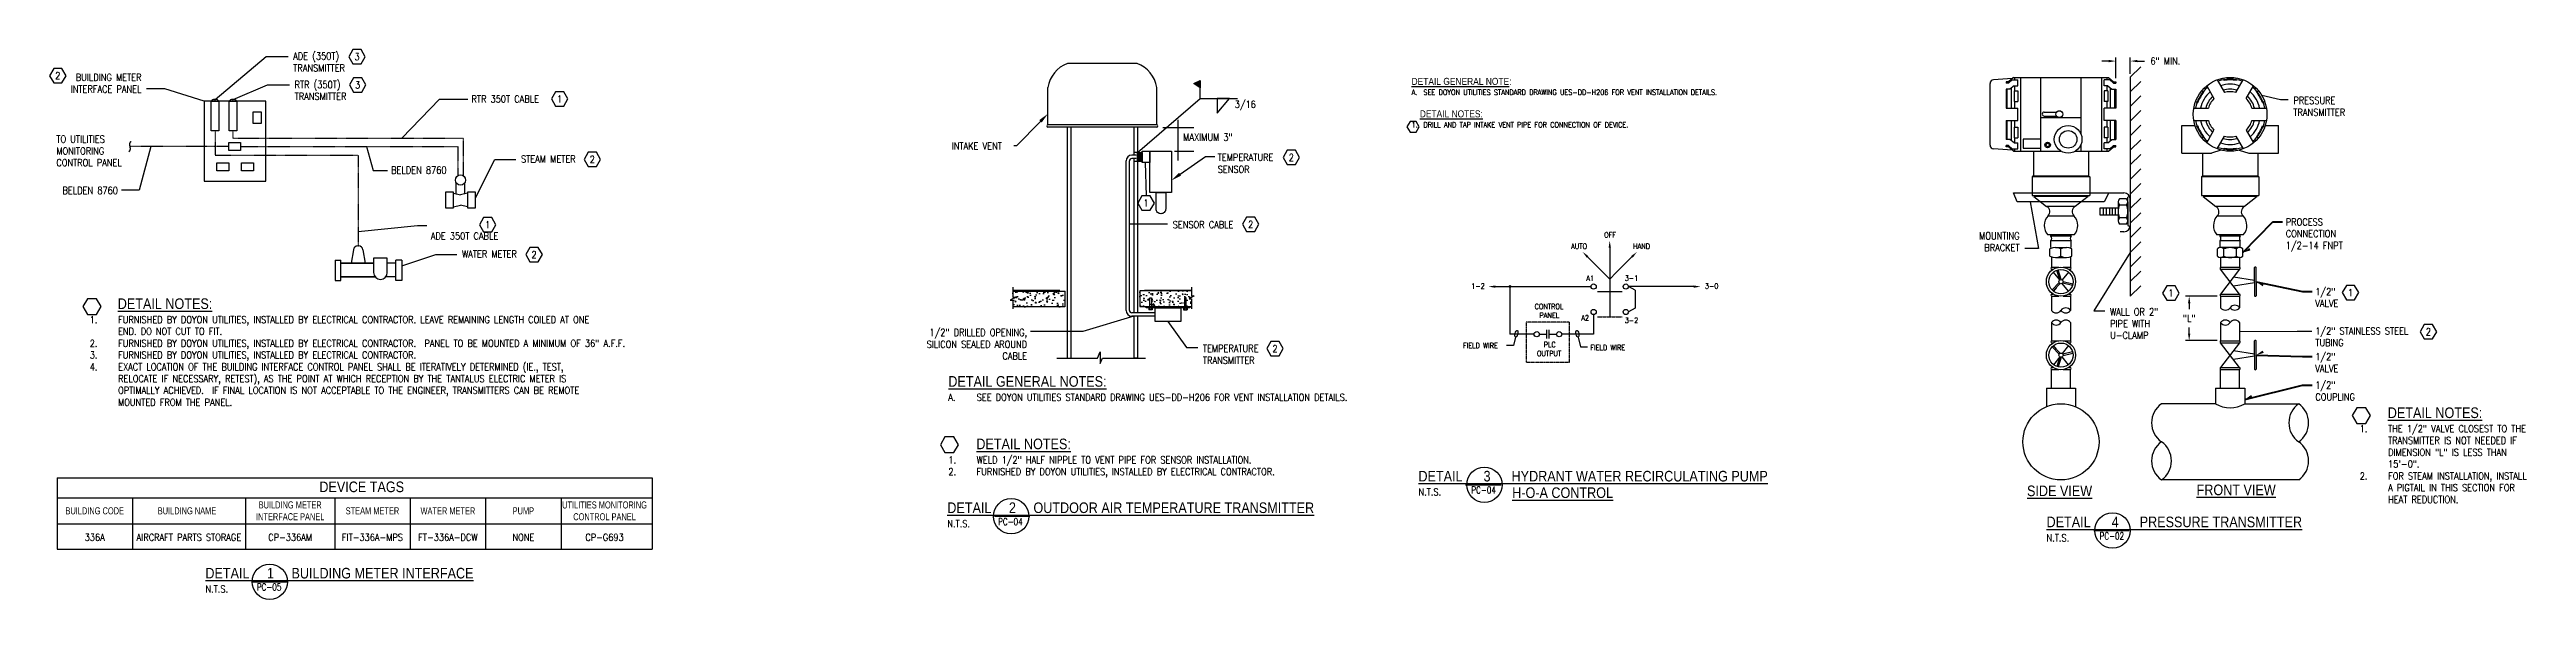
# Model space of a CAD drawing. Header units: inches. Extents: x 10205 to 13577, y 8701 to 9212.
# Drawn here: x 10205 to 12305, y 8746 to 9212 of the extents above; entities that cross this region are included whole.
import ezdxf
from ezdxf import colors
from ezdxf.entities.mleader import LeaderData, LeaderLine
from ezdxf.enums import TextEntityAlignment as Align
from ezdxf.math import Vec2, Vec3

# ---------------------------------------------------------------- set-up
doc = ezdxf.new("R2010")
doc.units = ezdxf.units.IN
doc.header["$LTSCALE"] = 0.1
doc.header["$MEASUREMENT"] = 0
for name, pattern in [('CENTER', [2, 1.25, -0.25, 0.25, -0.25]), ('DASHED2', [0.375, 0.25, -0.125]), ('HIDDEN', [0.375, 0.25, -0.125]), ('HIDDEN2', [0.1875, 0.125, -0.0625])]:
    doc.linetypes.add(name, pattern=pattern)
doc.layers.get('0').update_dxf_attribs({"lineweight": 18})
doc.layers.get('Defpoints').update_dxf_attribs({"color": 251, "lineweight": 140})
for name, color, linetype in [('CEN', 20, 'CENTER'), ('DT-DIMM', 153, 'Continuous'), ('DT-HVSH', 34, 'Continuous'), ('DT-LTSO', 52, 'Continuous'), ('DT-MDSH', 187, 'Continuous'), ('DT-MDSO', 201, 'Continuous'), ('DT-TEXT', 141, 'Continuous'), ('E-POWR-CIRC', 90, 'Continuous'), ('E-POWR-IDEN', 71, 'Continuous'), ('E-POWR-IDEN @ 48', 71, 'Continuous'), ('FH-TITLES', 121, 'Continuous')]:
    doc.layers.add(name, color=color, linetype=linetype)
doc.styles.add('BOLD', font='arial.ttf')
doc.styles.add('Note', font='romans.shx', dxfattribs={"width": 0.75})
doc.styles.add('RomanS', font='romans.shx', dxfattribs={"width": 0.85})
doc.styles.get("Standard").update_dxf_attribs({"font": 'romans.shx', "width": 0.85})
doc.dimstyles.new('FH_Arrow_Leader', dxfattribs={"dimscale": 96, "dimtxt": 0.09375, "dimasz": 0.125, "dimexe": 0.0625, "dimexo": 0.0625, "dimgap": 0.09, "dimtad": 0, "dimtih": 1, "dimtoh": 1, "dimdec": 4, "dimzin": 0, "dimdsep": 46, "dimlunit": 4, "dimtxsty": 'RomanS', "dimcen": 0.09, "dimadec": 0, "dimazin": 0, "dimtfac": 1, "dimtdec": 4, "dimtofl": 0, "dimtmove": 0, "dimatfit": 3, "dimfxl": 1, "dimtolj": 1, "dimtzin": 0, "dimarcsym": 0})
doc.dimstyles.new('FH_Ellipse_Leader', dxfattribs={"dimscale": 96, "dimtxt": 0.09375, "dimasz": 0.06, "dimexe": 0.1875, "dimexo": 0.0625, "dimgap": 0.0625, "dimtad": 1, "dimtoh": 1, "dimdec": 4, "dimlfac": 96, "dimrnd": 0.03125, "dimzin": 0, "dimdsep": 46, "dimlunit": 4, "dimtxsty": 'RomanS', "dimcen": 0.09375, "dimclrd": 256, "dimclre": 256, "dimclrt": 256, "dimadec": 0, "dimazin": 0, "dimtfac": 1, "dimtdec": 4, "dimtofl": 0, "dimtmove": 0, "dimatfit": 3, "dimldrblk": 'ELL', "dimfxl": 0.1875, "dimtolj": 1, "dimtzin": 0, "dimarcsym": 0})

msp = doc.modelspace()

# ---------------------------------------------------------------- texts
at = {"layer": 'DT-TEXT', "style": 'RomanS'}
for s, insert, char_height, width, attachment_point in [('{\\fArial|b0|i0|c0|p34;DEVICE TAGS}', (10469.31566, 8841.26037), 9, 395.5323163, 5), ('\\A1;{\\fArial|b0|i0|c0|p34;\\H2x;\\LDETAIL      3      HYDRANT WATER RECIRCULATING PUMP\\P\\Fromans|c0;\\H0.66667x;\\lN.T.S.\\P} ', (11365.60768, 8854.87269), 4.5, 24192, 1), ('{\\fArial|b0|i0|c0|p34;\\W0.75;BUILDING CODE}', (10242.88137, 8820.96795), 5.9985, 63.984, 5), ('{\\fArial|b0|i0|c0|p34;\\W0.75;BUILDING NAME}', (10321.15206, 8820.96795), 5.9985, 95.976, 5), ('{\\fArial|b0|i0|c0|p34;\\W0.75;BUILDING METER INTERFACE PANEL}', (10408.65553, 8820.96795), 5.9985, 75.6123163, 5), ('{\\fArial|b0|i0|c0|p34;\\W0.75;STEAM METER}', (10478.45369, 8820.96795), 5.9985, 63.984, 5), ('{\\fArial|b0|i0|c0|p34;\\W0.75;WATER METER}', (10542.43769, 8820.94545), 5.9985, 63.984, 5), ('{\\fArial|b0|i0|c0|p34;\\W0.75;PUMP}', (10606.42169, 8820.94545), 5.9985, 63.984, 5), ('{\\fArial|b0|i0|c0|p34;\\W0.75;UTILITIES MONITORING CONTROL PANEL}', (10675.29574, 8820.94545), 5.9985, 95.976, 5), ('\\A1;{\\fArial|b0|i0|c0|p34;\\H2x;\\LDETAIL     2     OUTDOOR AIR TEMPERATURE TRANSMITTER\\P\\Fromans|c0;\\H0.66667x;\\lN.T.S.\\P} ', (10966.0189, 8828.12626), 4.5, 24192, 1), ('\\pi3.4723;{\\W0.75;PC-04}', (11406.98005, 8841.55591), 6.0002995, 28.8027741, 1), ('\\A1;{\\fArial|b0|i0|c0|p34;\\H2x;\\LH-O-A CONTROL\\P\\Fromans|c0;\\H0.66667x;\\l\\P} ', (11445.13862, 8840.87269), 4.5, 24192, 1), ('\\pi3.4723;{\\W0.75;PC-04}', (11005.62664, 8814.80948), 6.0002995, 28.8027741, 1), ('\\A1;{\\fArial|b0|i0|c0|p34;\\H2x;\\LDETAIL      4      \\A0;PRESSURE TRANSMITTER\\A1;\\P\\Fromans|c0;\\H0.66667x;\\lN.T.S.\\P} ', (11898.33924, 8816.0931), 4.5, 24192, 1), ('\\pi3.5794;{\\W0.75;PC-02}', (11939.71161, 8802.77632), 6.0002995, 28.8027741, 1), ('336A', (10242.88137, 8798.6312), 5.9985, 63.984, 5), ('AIRCRAFT PARTS STORAGE', (10322.76376, 8798.6312), 5.9985, 93.9040817, 5), ('CP-336AM', (10408.65553, 8798.6312), 5.9985, 75.6123163, 5), ('FIT-336A-MPS', (10478.45369, 8798.6312), 5.9985, 63.984, 5), ('FT-336A-DCW', (10542.43769, 8798.6312), 5.9985, 63.984, 5), ('NONE', (10606.42169, 8798.6312), 5.9985, 63.984, 5), ('CP-G693', (10675.29574, 8798.6312), 5.9985, 95.976, 5), ('\\A1;{\\fArial|b0|i0|c0|p34;\\H2x;\\LDETAIL     1     BUILDING METER INTERFACE\\P\\Fromans|c0;\\H0.66667x;\\lN.T.S.\\P} ', (10336.72844, 8772.68052), 4.5, 24192, 1), ('\\pi3.5794;{\\W0.75;PC-05}', (10376.77265, 8759.36375), 6.0002995, 28.8027741, 1)]:
    msp.add_mtext(s, dxfattribs=dict(at, insert=insert, char_height=char_height, width=width, attachment_point=attachment_point))
at = {"layer": 'E-POWR-IDEN', "style": 'RomanS', "width": 0.85}
msp.add_text('MAXIMUM 3"', height=5.9985, dxfattribs=at).set_placement((11166.04919, 9134.59592))
at = {"layer": 'E-POWR-IDEN', "style": 'RomanS'}
for s, insert, char_height, width, attachment_point in [('\\A1;ADE (350T)\\PTRANSMITTER', (10411.24641, 9209.27691), 5.9985, 86.8633171, 1), ('\\A1;{\\H0.66667x;BUILDING METER INTERFACE PANEL}', (10282.57094, 9175.30551), 8.99775, 69.0241121, 9), ('\\A1;RTR (350T)\\PTRANSMITTER', (10412.41528, 9185.20635), 5.9985, 86.8633171, 1), ('{\\fArial|b0|i0|c0|p34;\\H1.7779x;\\LDETAIL GENERAL NOTE\\l:\\P\\pi-10.125,l10.125,t10.125;\\Fromans|c0;\\H0.74996x;A.^ISEE DOYON UTILITIES STANDARD DRAWING UES-DD-H206 FOR VENT INSTALLATION DETAILS.\\H2.0893x; \\H0.47864x;\\P\\pi0,l0,tz;\\A1;\\H1.9425x; \\H0.68642x;\\P  \\fArial|b0|i0|c0|p34;\\LDETAIL NOTES:\\H1.5321x; \\H0.6527x;\\P\\pi-10.125,l10.125,t10.125;\\Fromans|c0;\\H0.74999x;\\l1.^IDRILL AND TAP INTAKE VENT PIPE FOR CONNECTION OF DEVICE.\\H1.6524x; }', (11359.76919, 9187.87769), 3.375, 279.4225738, 1), ('\\A1;RTR 350T CABLE', (10562.44303, 9173.0484), 5.9985, 86.8633171, 1), ('3/16', (11227.68331, 9168.50416), 6, 26.7764658, 3), ('\\A1;PRESSURE TRANSMITTER', (12107.70489, 9171.69122), 6, 52.2389599, 1), ('TO UTILITIES MONITORING CONTROL PANEL', (10210.32972, 9138.93694), 5.9985, 78.3662268, 1), ('\\A1;STEAM METER', (10604.43952, 9122.07455), 5.9985, 86.8633171, 1), ('\\A1;INTAKE VENT', (10969.68559, 9133.06133), 5.9985, 75.2916451, 1), ('\\A1;TEMPERATURE SENSOR', (11195.35588, 9123.46369), 5.9985, 45.885874, 1), ('\\A1;BELDEN 8760', (10494.30597, 9112.66399), 5.9985, 86.8633171, 1), ('\\A1;ADE 350T CABLE', (10527.91754, 9050.95599), 5.9985, 57.5534064, 7), ('OFF', (11523.12713, 9057.01657), 4.498875, 65.1474879, 1), ('\\A1;MOUNTING BRACKET', (11875.4811, 9040.98783), 6, 43.9800137, 9), ('PROCESS CONNECTION 1/2-14 FNPT', (12101.25357, 9068.82086), 6, 70.4, 1), ('\\A1;WATER METER', (10554.40807, 9041.60773), 5.9985, 86.8633171, 1), ('AUTO', (11495.11526, 9047.41012), 4.498875, 65.1474879, 1), ('HAND', (11547.66308, 9047.41012), 4.498875, 65.1474879, 1), ('1-2', (11410.41607, 9013.73879), 4.498875, 65.1474879, 1), ('A1', (11508.0503, 9020.37814), 4.498875, 65.1474879, 1), ('3-1', (11540.57194, 9020.37814), 4.498875, 65.1474879, 1), ('3-0', (11608.59255, 9013.73879), 4.498875, 65.1474879, 1), ('\\A1;\\pt23.988;{\\fArial|b0|i0|c0|p34;\\H0.75038x;        \\LDETAIL NOTES:\\P\\pi-23.988,l23.988;\\Fromans|c0;\\H0.6665x;\\l1.^IFURNISHED BY DOYON UTILITIES, INSTALLED BY ELECTRICAL CONTRACTOR. LEAVE REMAINING LENGTH COILED AT ONE END. DO NOT CUT TO FIT.\\P2.^IFURNISHED BY DOYON UTILITIES, INSTALLED BY ELECTRICAL CONTRACTOR.  PANEL TO BE MOUNTED A MINIMUM OF 36" A.F.F.\\P3.^IFURNISHED BY DOYON UTILITIES, INSTALLED BY ELECTRICAL CONTRACTOR.\\P4.^IEXACT LOCATION OF THE BUILDING INTERFACE CONTROL PANEL SHALL BE ITERATIVELY DETERMINED (IE., TEST, RELOCATE IF NECESSARY, RETEST), AS THE POINT AT WHICH RECEPTION BY THE TANTALUS ELECTRIC METER IS OPTIMALLY ACHIEVED.  IF FINAL LOCATION IS NOT ACCEPTABLE TO THE ENGINEER, TRANSMITTERS CAN BE REMOTE MOUNTED FROM THE PANEL.}', (10238.68404, 9001.00274), 11.99400075, 435.9804855, 1), ('\\pi9.8673;CONTROL\\P\\pi13.965;PANEL', (11454.25243, 8996.38844), 4.498875, 44.6820215, 1), ('\\A1;WALL OR 2" PIPE WITH U-CLAMP', (11952.22475, 8992.60973), 6, 46.4348173, 1), ('1/2" VALVE', (12126.28569, 9009.79356), 6, 35.8, 1), ('\\A1;1/2" DRILLED OPENING, SILICON SEALED AROUND CABLE', (11033.67977, 8949.11499), 5.9985, 93.7799383, 9), ('A2', (11503.69881, 8986.7235), 4.498875, 65.1474879, 1), ('3-2', (11540.57194, 8984.66301), 4.498875, 65.1474879, 1), ('1/2" STAINLESS STEEL TUBING', (12126.28569, 8976.44206), 6, 98.2, 1), ('\\A1;TEMPERATURE TRANSMITTER', (11182.7691, 8961.54538), 6, 77.2352147, 1), ('FIELD WIRE', (11403.35705, 8963.34207), 4.498875, 65.1474879, 1), ('\\pi17.606;PLC\\P\\pi11.87;OUTPUT', (11454.25243, 8964.0613), 4.498875, 44.6820215, 1), ('FIELD WIRE', (11511.38426, 8961.54697), 4.498875, 65.1474879, 1), ('1/2" VALVE', (12126.28569, 8954.57248), 6, 35.8, 1), ('\\A1;\\pt23.988;{\\fArial|b0|i0|c0|p34;\\H0.75038x;\\LDETAIL GENERAL NOTES:\\P\\pi-23.988,l23.988;\\Fromans|c0;\\H0.6665x;\\lA.^ISEE DOYON UTILITIES STANDARD DRAWING UES-DD-H206 FOR VENT INSTALLATION DETAILS.}', (10966.87947, 8935.16672), 11.99400075, 341.376, 1), ('1/2" COUPLING', (12126.28569, 8930.47206), 6, 48.4, 1), ('\\A1;\\pt23.988;{\\fArial|b0|i0|c0|p34;\\H0.75038x;        \\LDETAIL NOTES:\\P\\pi-23.988,l23.988;\\Fromans|c0;\\H0.66666x;\\l1.^ITHE 1/2" VALVE CLOSEST TO THE TRANSMITTER IS NOT NEEDED IF DIMENSION "L" IS LESS THAN 15\'-0". \\P2.^IFOR STEAM INSTALLATION, INSTALL A PIGTAIL IN THIS SECTION FOR HEAT REDUCTION.}', (12164.01408, 8908.60734), 11.99400075, 145.0402856, 1), ('\\A1;\\pt23.988;{\\fArial|b0|i0|c0|p34;\\H0.75038x;        \\LDETAIL NOTES:\\P\\pi-23.988,l23.988;\\Fromans|c0;\\H0.6665x;\\l1.^IWELD 1/2" HALF NIPPLE TO VENT PIPE FOR SENSOR INSTALLATION.\\H1.6903x; \\H0.59159x;\\P2.^IFURNISHED BY DOYON UTILITIES, INSTALLED BY ELECTRICAL CONTRACTOR.\\H1.2698x; }', (10966.87947, 8882.18206), 11.99400075, 341.376, 1)]:
    msp.add_mtext(s, dxfattribs=dict(at, insert=insert, char_height=char_height, width=width, attachment_point=attachment_point))
for s, insert, char_height, attachment_point in [('\\A1;{\\H0.66667x;BELDEN 8760}', (10262.55802, 9089.43277), 8.99775, 9), ('\\A1;SENSOR CABLE', (11157.14086, 9066.53125), 6, 1)]:
    msp.add_mtext(s, dxfattribs=dict(at, insert=insert, char_height=char_height, attachment_point=attachment_point))
at = {"layer": 'FH-TITLES', "char_height": 9, "width": 339.1753374, "attachment_point": 1, "style": 'BOLD'}
for s, insert in [('{\\W0.85;\\LSIDE VIEW}', (11881.76953, 8842.42373)), ('{\\W0.85;\\LFRONT VIEW}', (12025.60593, 8843.25021))]:
    msp.add_mtext(s, dxfattribs=dict(at, insert=insert))

# ---------------------------------------------------------------- blocks, each defined once
blk = doc.blocks.new('Hexagon')
at = {"color": 0, "linetype": 'ByBlock', "lineweight": -2}
blk.add_lwpolyline([(-0.09, -0.103), (-0.166, 0.029), (-0.319, 0.029), (-0.396, -0.103), (-0.319, -0.236), (-0.166, -0.236)], close=True, dxfattribs=at)
blk = doc.blocks.new('elecbrk')
for centre, start, end in [((-0.019, -0.012), 303.1964, 32.1801), ((0.019, 0.012), 122.1399, 212.1801)]:
    blk.add_arc(centre, 0.0219, start, end)
blk = doc.blocks.new('ELL')
blk.add_ellipse((0, 0), major_axis=(-1, 0), ratio=0.397545)
blk = doc.blocks.new('Anno_Hexagon')
at = {"color": 0, "linetype": 'ByBlock', "lineweight": -2}
blk.add_lwpolyline([(1.17, 0), (0.58, 1.01), (-0.58, 1.01), (-1.17, 0), (-0.58, -1.01), (0.58, -1.01)], close=True, dxfattribs=at)
at = {"color": 0, "linetype": 'ByBlock', "lineweight": -2, "style": 'Note', "width": 0.85}
blk.add_attdef('ID', text='', height=1, dxfattribs=at).set_placement((0, 0), align=Align.MIDDLE)
blk = doc.blocks.new('*D112')
at = {"layer": 'Defpoints', "color": 0, "transparency": 16777216}
for p in [(11969.3, 9202.1), (11957.1, 9184.5), (11969.3, 9188.3)]:
    blk.add_point(p, dxfattribs=at)
at = {"layer": 'E-POWR-IDEN', "color": 0, "lineweight": -2, "transparency": 16777216}
for p, q in [((11951.1, 9202.1), (11945.1, 9202.1)), ((11957.1, 9187.5), (11957.1, 9205.1)), ((11969.3, 9191.3), (11969.3, 9205.1)), ((11975.3, 9202.1), (11981.3, 9202.1))]:
    blk.add_line(p, q, dxfattribs=at)
at = {"layer": 'E-POWR-IDEN', "color": 0, "transparency": 16777216}
for points in [[(11951.1, 9203.1), (11951.1, 9201.1), (11957.1, 9202.1)], [(11975.3, 9203.1), (11975.3, 9201.1), (11969.3, 9202.1)]]:
    blk.add_solid(points, dxfattribs=at)
at = {"layer": 'E-POWR-IDEN', "color": 0, "transparency": 16777216, "insert": (11999.1, 9202.1), "char_height": 6, "attachment_point": 5, "style": 'RomanS'}
blk.add_mtext('\\A1;6" MIN.', dxfattribs=at)
blk = doc.blocks.new('*D113')
at = {"layer": 'Defpoints', "color": 0, "transparency": 16777216}
for p in [(12046, 9002.9), (12019.3, 8965.2), (12046, 8965.2)]:
    blk.add_point(p, dxfattribs=at)
at = {"layer": 'E-POWR-IDEN', "color": 0, "lineweight": -2, "transparency": 16777216}
for p, q in [((12043, 9002.9), (12016.3, 9002.9)), ((12019.3, 8996.9), (12019.3, 8991.9)), ((12019.3, 8971.2), (12019.3, 8976.2)), ((12043, 8965.2), (12016.3, 8965.2))]:
    blk.add_line(p, q, dxfattribs=at)
at = {"layer": 'E-POWR-IDEN', "color": 0, "transparency": 16777216}
for points in [[(12018.3, 8996.9), (12020.3, 8996.9), (12019.3, 9002.9)], [(12018.3, 8971.2), (12020.3, 8971.2), (12019.3, 8965.2)]]:
    blk.add_solid(points, dxfattribs=at)
at = {"layer": 'E-POWR-IDEN', "color": 0, "transparency": 16777216, "insert": (12019.3, 8984), "char_height": 6, "attachment_point": 5, "style": 'RomanS'}
blk.add_mtext('\\A1;"L"', dxfattribs=at)

# ---------------------------------------------------------------- dimensions: what is measured, and where the dimension line sits
at = {"layer": 'E-POWR-IDEN'}
dim = msp.add_linear_dim(base=(11969.34592, 9202.05622), p1=(11957.07106, 9184.52175), p2=(11969.34592, 9188.33306), text='6" MIN.', dimstyle='FH_Arrow_Leader', override={"dimscale": 0, "dimtxt": 0.125, "dimtix": 0, "dimtofl": 0, "dimtmove": 0, "dimatfit": 3}, dxfattribs=at)
dim.commit()
dim.dimension.update_dxf_attribs({"geometry": '*D112', "text_midpoint": (11999.1445, 9202.05622)})
dim = msp.add_linear_dim(base=(12019.28719, 8965.16908), p1=(12045.97874, 9002.92605), p2=(12045.97874, 8965.16908), angle=90, text='"L"', dimstyle='FH_Arrow_Leader', override={"dimscale": 0, "dimtxt": 0.125, "dimtix": 0, "dimtofl": 0, "dimtmove": 0, "dimatfit": 3}, dxfattribs=at)
dim.commit()
dim.dimension.update_dxf_attribs({"geometry": '*D113', "text_midpoint": (12019.28719, 8984.04757)})

# ---------------------------------------------------------------- hatches: boundary and pattern name
at = {"layer": 'DT-MDSH'}
h = msp.add_hatch(dxfattribs=at)
h.set_pattern_fill('AR-CONC', color=256, scale=1.43964, angle=57, style=0)
h.set_pattern_definition([(107, (-176660.526, -36147.639), (6.3815824, 8.16805297), [1.07973, -11.87703]), (52, (-176660.526, -36147.639), (-10.1697724, 4.22255824), [0.863784, -9.501624]), (157.4514, (-176659.994, -36146.959), (-3.7881803, 12.39061406), [0.91762927, -10.0939223]), (103.1842, (-176662.94, -36146.071), (10.3665174, 11.5878861), [1.619595, -17.815545]), (153.6356, (-176662.077, -36145.105), (-4.4327983, 18.9228689), [1.376444, -15.140881]), (48.1842, (-176662.94, -36146.071), (-4.4328131, 18.9228654), [1.295676, -14.252436]), (78, (-176661.553, -36145.256), (9.54140837, 4.05008756), [1.07973, -11.87703]), (23, (-176661.553, -36145.256), (-6.8475465, 8.62353615), [0.863784, -9.501624]), (128.4514, (-176660.758, -36144.918), (2.69387174, 12.6736215), [0.91762927, -10.0939223]), (94.5, (-176660.5257, -36147.6392), (-3.92396262, 2.75698402), [0, -9.3864528, 0, -9.645588, 0, -9.537615]), (64.5, (-176660.5257, -36147.639), (-2.69937618, 6.26877839), [0, -5.4994248, 0, -9.1705068, 0, -3.635091]), (24.5, (-176662.274, -36150.3317), (4.4579409, 6.26843589), [0, -3.5991, 0, -11.229192, 0, -14.900274]), (14.5, (-176663.058, -36151.539), (3.36401903, 7.82620202), [0, -4.67883, 0, -7.4573352, 0, -10.581354])])
h.paths.add_polyline_path([(11065.74526, 9007.26534), (11065.74526, 8993.94547), (11021.56364, 8993.94547), (11021.56364, 9007.26534)])
h = msp.add_hatch(dxfattribs=at)
h.set_pattern_fill('AR-CONC', color=256, scale=1.43964, style=0)
h.set_pattern_definition([(50, (-176675.8135, -36181.376), (10.3259645, -0.90340484), [1.07973, -11.87703]), (355, (-176675.813, -36181.376), (-1.9975197, 10.82885883), [0.863784, -9.501624]), (100.4514, (-176674.953, -36181.452), (8.32845246, 9.9254474), [0.91762927, -10.0939223]), (46.1842, (-176675.813, -36178.497), (15.364429, -2.3828779), [1.619595, -17.815545]), (96.6356, (-176674.533, -36178.696), (13.4557782, 14.0237905), [1.376444, -15.140881]), (351.1842, (-176675.813, -36178.497), (13.4557672, 14.023801), [1.295676, -14.252436]), (21, (-176674.374, -36179.217), (8.5933127, -5.7962626), [1.07973, -11.87703]), (326, (-176674.374, -36179.217), (3.50286484, 10.4395501), [0.863784, -9.501624]), (71.4514, (-176673.658, -36179.7), (12.09618105, 4.64327804), [0.91762927, -10.0939223]), (37.5, (-176675.8135, -36181.3763), (0.17505814, 4.79247308), [0, -9.3864528, 0, -9.645588, 0, -9.537615]), (7.5, (-176675.8135, -36181.3763), (3.78725429, 5.67810877), [0, -5.4994248, 0, -9.1705068, 0, -3.635091]), (327.5, (-176679.024, -36181.3763), (7.68512132, -0.324708955), [0, -3.5991, 0, -11.229192, 0, -14.900274]), (317.5, (-176680.4635, -36181.376), (8.39578137, 1.44115137), [0, -4.67883, 0, -7.4573352, 0, -10.581354])])
h.paths.add_polyline_path([(11129.20409, 8994.18486), (11173.20743, 8994.18486), (11173.20743, 9007.50473), (11129.20409, 9007.50473)])

# ---------------------------------------------------------------- linework, layer by layer
at = {"layer": 'CEN'}
for p, q in [((10344.92144, 9143.05281), (10344.92144, 9122.39334)), ((10360.10873, 9143.05281), (10360.10873, 9136.81441)), ((10356.50455, 9129.60388), (10272.76319, 9129.60388)), ((10344.92144, 9122.39334), (10466.32275, 9122.39334)), ((10360.10873, 9136.81441), (10555.34621, 9136.81441)), ((10366.48618, 9129.60388), (10550.90176, 9129.60388)), ((10466.32275, 9122.39334), (10466.32275, 9045.5336)), ((10550.90176, 9129.60388), (10550.90176, 9105.05117)), ((10555.34621, 9136.81441), (10555.34621, 9105.05117))]:
    msp.add_line(p, q, dxfattribs=at)
at = {"layer": 'Defpoints'}
for p, q in [((12064.79474, 9039.76207), (12090.35102, 9065.88948)), ((12090.35102, 9065.88948), (12098.45412, 9065.88948)), ((12076.13179, 9015.17288), (12115.38313, 9006.86218)), ((12115.38313, 9006.86218), (12123.48624, 9006.86218)), ((12076.13179, 8952.92225), (12115.38313, 8951.64111)), ((12115.38313, 8951.64111), (12123.48624, 8951.64111)), ((12066.4048, 8915.2571), (12115.38313, 8927.54068)), ((12115.38313, 8927.54068), (12123.48624, 8927.54068))]:
    msp.add_line(p, q, dxfattribs=at)
for points in [[(12071.26873, 9041.7028), (12064.79474, 9039.76207), (12070.28936, 9043.69757)], [(12082.60579, 9013.23215), (12076.13179, 9015.17288), (12081.62642, 9011.23738)], [(12082.60579, 8954.86298), (12076.13179, 8952.92225), (12081.62642, 8956.85775)], [(12072.87879, 8917.19783), (12066.4048, 8915.2571), (12071.89942, 8919.1926)]]:
    msp.add_solid(points, dxfattribs=at)
at = {"layer": 'DT-DIMM'}
for p, q in [((11058.97302, 8950.24228), (11093.30834, 8950.24228)), ((11093.30834, 8950.24228), (11095.51948, 8955.79045)), ((11095.51948, 8955.79045), (11095.54982, 8945.84997)), ((11095.54982, 8945.84997), (11097.60566, 8950.24228)), ((11097.60566, 8950.24228), (11134.22097, 8950.24228))]:
    msp.add_line(p, q, dxfattribs=at)
at = {"layer": 'DT-HVSH'}
for p, q in [((11021.56364, 9010.47981), (11021.56364, 9002.17939)), ((11021.56364, 9008.1131), (11061.3914, 9008.1131)), ((11021.56364, 9007.26534), (11065.74526, 9007.26534)), ((11021.56364, 8999.49887), (11021.56364, 8992.14535)), ((11065.74526, 8993.94547), (11021.56364, 8993.94547)), ((11065.74526, 9007.26534), (11065.74526, 8993.94547)), ((11133.36493, 9008.1131), (11173.20743, 9008.1131)), ((11173.20743, 9010.47533), (11173.20743, 9003.24731)), ((11173.20743, 9000.56679), (11173.20743, 8992.14535))]:
    msp.add_line(p, q, dxfattribs=at)
for points in [[(11021.56364, 9002.17939), (11023.84476, 9002.17939), (11019.42317, 8999.49887), (11021.56364, 8999.49887)], [(11173.20743, 9007.50473), (11129.20409, 9007.50473), (11129.20409, 8994.18486), (11173.20743, 8994.18486)], [(11173.20743, 9003.24731), (11175.48855, 9003.24731), (11171.06695, 9000.56679), (11173.20743, 9000.56679)]]:
    msp.add_lwpolyline(points, dxfattribs=at)
at = {"layer": 'DT-LTSO'}
for p, q in [((11850.40439, 9130.82828), (11850.40439, 9183.11237)), ((11869.17642, 9187.36351), (11853.39034, 9186.3052)), ((11864.05772, 9184.52175), (11864.05772, 9183.36852)), ((11865.93678, 9184.52175), (11864.05772, 9184.52175)), ((11865.93678, 9183.36852), (11864.05772, 9183.36852)), ((11864.9285, 9183.36852), (11864.9285, 9184.52175)), ((11870.16178, 9188.22786), (11865.93678, 9184.52175)), ((11869.22462, 9186.25256), (11865.93678, 9183.36852)), ((11870.8126, 9181.08182), (11867.32367, 9178.24898)), ((11868.53341, 9185.64624), (11868.53341, 9186.79948)), ((11869.22462, 9186.25256), (11873.84922, 9186.25256)), ((11870.16178, 9188.22786), (11950.967, 9188.22786)), ((11870.8126, 9181.08182), (11873.84922, 9181.08182)), ((11871.34527, 9186.25256), (11871.34527, 9188.22786)), ((11871.34527, 9176.86177), (11871.34527, 9181.08182)), ((11873.84922, 9181.08182), (11873.84922, 9186.25256)), ((11876.21772, 9188.22786), (11876.21772, 9125.71279)), ((11893.44808, 9125.71279), (11893.44808, 9188.22786)), ((11927.6807, 9139.77039), (11927.6807, 9188.22786)), ((11944.91106, 9188.22786), (11944.91106, 9125.71279)), ((11951.90416, 9186.25256), (11947.27956, 9186.25256)), ((11947.27956, 9181.08182), (11947.27956, 9186.25256)), ((11950.31618, 9181.08182), (11947.27956, 9181.08182)), ((11949.78351, 9186.25256), (11949.78351, 9188.22786)), ((11949.78351, 9176.86177), (11949.78351, 9181.08182)), ((11950.31618, 9181.08182), (11953.80511, 9178.24898)), ((11950.967, 9188.22786), (11955.192, 9184.52175)), ((11951.90416, 9186.25256), (11955.192, 9183.36852)), ((11952.59537, 9185.64624), (11952.59537, 9186.79948)), ((11955.192, 9184.52175), (11957.07106, 9184.52175)), ((11955.192, 9183.36852), (11957.07106, 9183.36852)), ((11956.20028, 9183.36852), (11956.20028, 9184.52175)), ((11957.07106, 9184.52175), (11957.07106, 9183.36852)), ((12034.1513, 9181.08182), (12040.34675, 9170.35098)), ((12043.1073, 9186.25256), (12049.30275, 9175.52173)), ((12048.87199, 9185.68249), (12048.87199, 9187.79721)), ((12058.78274, 9175.52173), (12064.97819, 9186.25256)), ((12059.21349, 9185.68249), (12059.21349, 9187.79721)), ((12067.73873, 9170.35098), (12073.93418, 9181.08182)), ((10344.49694, 9169.59786), (10345.14752, 9169.59786)), ((10345.34594, 9169.59786), (10344.69536, 9169.59786)), ((10359.68423, 9169.59786), (10360.33481, 9169.59786)), ((10360.53323, 9169.59786), (10359.88265, 9169.59786)), ((11864.05772, 9178.24898), (11864.05772, 9162.14107)), ((11867.32367, 9178.24898), (11864.05772, 9178.24898)), ((11864.05772, 9162.14107), (11873.84922, 9162.14107)), ((11864.9285, 9162.14107), (11864.9285, 9178.24898)), ((11868.53341, 9162.14107), (11868.53341, 9179.23123)), ((11870.8126, 9176.86177), (11873.84922, 9176.86177)), ((11870.8126, 9176.86177), (11870.8126, 9167.90577)), ((11870.8126, 9167.90577), (11873.84922, 9167.90577)), ((11871.34527, 9162.14107), (11871.34527, 9167.90577)), ((11873.84922, 9176.86177), (11873.84922, 9167.90577)), ((11873.84922, 9151.79958), (11873.84922, 9162.14107)), ((11947.27956, 9176.86177), (11947.27956, 9167.90577)), ((11950.31618, 9176.86177), (11947.27956, 9176.86177)), ((11950.31618, 9167.90577), (11947.27956, 9167.90577)), ((11957.07106, 9162.14107), (11947.27956, 9162.14107)), ((11947.27956, 9151.79958), (11947.27956, 9162.14107)), ((11949.78351, 9162.14107), (11949.78351, 9167.90577)), ((11950.31618, 9176.86177), (11950.31618, 9167.90577)), ((11952.59537, 9162.14107), (11952.59537, 9179.23123)), ((11953.80511, 9178.24898), (11957.07106, 9178.24898)), ((11956.20028, 9162.14107), (11956.20028, 9178.24898)), ((11957.07106, 9178.24898), (11957.07106, 9162.14107)), ((12023.21586, 9162.14107), (12035.60675, 9162.14107)), ((12024.7605, 9167.90577), (12026.5919, 9166.84841)), ((12029.93125, 9176.86177), (12031.76265, 9175.80441)), ((12072.47873, 9162.14107), (12084.86963, 9162.14107)), ((12076.32283, 9175.80441), (12078.15423, 9176.86177)), ((12081.49358, 9166.84841), (12083.32498, 9167.90577)), ((11864.05772, 9151.79958), (11873.84922, 9151.79958)), ((11864.05772, 9151.79958), (11864.05772, 9135.69167)), ((11864.9285, 9135.69167), (11864.9285, 9151.79958)), ((11868.53341, 9134.70942), (11868.53341, 9151.79958)), ((11870.8126, 9146.03488), (11873.84922, 9146.03488)), ((11870.8126, 9146.03488), (11870.8126, 9137.07888)), ((11871.34527, 9146.03488), (11871.34527, 9151.79958)), ((11873.84922, 9146.03488), (11873.84922, 9137.07888)), ((11893.44808, 9154.15242), (11927.6807, 9154.15242)), ((11896.34504, 9158.89883), (11906.90533, 9158.89883)), ((11896.34504, 9155.49105), (11906.90533, 9155.49105)), ((11957.07106, 9151.79958), (11947.27956, 9151.79958)), ((11947.27956, 9146.03488), (11947.27956, 9137.07888)), ((11950.31618, 9146.03488), (11947.27956, 9146.03488)), ((11949.78351, 9146.03488), (11949.78351, 9151.79958)), ((11950.31618, 9146.03488), (11950.31618, 9137.07888)), ((11952.59537, 9134.70942), (11952.59537, 9151.79958)), ((11956.20028, 9135.69167), (11956.20028, 9151.79958)), ((11957.07106, 9151.79958), (11957.07106, 9135.69167)), ((12012.97607, 9147.4846), (12024.25928, 9147.4846)), ((12012.97607, 9124.01793), (12012.97607, 9147.4846)), ((12023.21586, 9151.79958), (12035.60675, 9151.79958)), ((12024.7605, 9146.03488), (12026.5919, 9147.09224)), ((12034.1513, 9132.85883), (12040.34675, 9143.58966)), ((12067.73873, 9143.58966), (12073.93418, 9132.85883)), ((12072.47873, 9151.79958), (12084.86963, 9151.79958)), ((12081.49358, 9147.09224), (12083.32498, 9146.03488)), ((12083.8262, 9147.4846), (12095.10941, 9147.4846)), ((12095.10941, 9124.01793), (12095.10941, 9147.4846)), ((11869.17642, 9126.57714), (11853.39034, 9127.63545)), ((11867.32367, 9135.69167), (11864.05772, 9135.69167)), ((11865.93678, 9130.57213), (11864.05772, 9130.57213)), ((11864.05772, 9129.4189), (11864.05772, 9130.57213)), ((11865.93678, 9129.4189), (11864.05772, 9129.4189)), ((11864.9285, 9129.4189), (11864.9285, 9130.57213)), ((11869.22462, 9127.68808), (11865.93678, 9130.57213)), ((11870.16178, 9125.71279), (11865.93678, 9129.4189)), ((11870.8126, 9132.85883), (11867.32367, 9135.69167)), ((11868.53341, 9127.14117), (11868.53341, 9128.29441)), ((11869.22462, 9127.68808), (11873.84922, 9127.68808)), ((11870.16178, 9125.71279), (11910.58264, 9125.71279)), ((11870.8126, 9137.07888), (11873.84922, 9137.07888)), ((11870.8126, 9132.85883), (11873.84922, 9132.85883)), ((11871.34527, 9132.85883), (11871.34527, 9137.07888)), ((11871.34527, 9125.71279), (11871.34527, 9127.68808)), ((11873.84922, 9127.68808), (11873.84922, 9132.85883)), ((11893.44808, 9135.96674), (11878.55463, 9135.96674)), ((11878.55463, 9135.96674), (11878.55463, 9128.15291)), ((11878.55463, 9128.15291), (11893.44808, 9128.15291)), ((11887.20524, 9125.71279), (11887.20524, 9104.72965)), ((11922.73174, 9125.71279), (11950.967, 9125.71279)), ((11927.6807, 9125.71279), (11927.6807, 9131.73213)), ((11933.92354, 9125.71279), (11933.92354, 9104.72965)), ((11950.31618, 9137.07888), (11947.27956, 9137.07888)), ((11950.31618, 9132.85883), (11947.27956, 9132.85883)), ((11947.27956, 9127.68808), (11947.27956, 9132.85883)), ((11951.90416, 9127.68808), (11947.27956, 9127.68808)), ((11949.78351, 9132.85883), (11949.78351, 9137.07888)), ((11949.78351, 9125.71279), (11949.78351, 9127.68808)), ((11950.31618, 9132.85883), (11953.80511, 9135.69167)), ((11950.967, 9125.71279), (11955.192, 9129.4189)), ((11951.90416, 9127.68808), (11955.192, 9130.57213)), ((11952.59537, 9127.14117), (11952.59537, 9128.29441)), ((11953.80511, 9135.69167), (11957.07106, 9135.69167)), ((11955.192, 9130.57213), (11957.07106, 9130.57213)), ((11955.192, 9129.4189), (11957.07106, 9129.4189)), ((11956.20028, 9129.4189), (11956.20028, 9130.57213)), ((11957.07106, 9129.4189), (11957.07106, 9130.57213)), ((12012.97607, 9124.01793), (12038.14877, 9124.01793)), ((12029.93125, 9137.07888), (12031.76265, 9138.13624)), ((12030.68359, 9124.01793), (12030.68359, 9104.72965)), ((12046.29475, 9126.68828), (12038.14877, 9124.01793)), ((12043.1073, 9127.68808), (12049.30275, 9138.41892)), ((12048.87199, 9126.14344), (12048.87199, 9128.25816)), ((12058.78274, 9138.41892), (12064.97819, 9127.68808)), ((12059.21349, 9126.14344), (12059.21349, 9128.25816)), ((12061.79073, 9126.68828), (12069.93671, 9124.01793)), ((12069.93671, 9124.01793), (12095.10941, 9124.01793)), ((12076.32283, 9138.13624), (12078.15423, 9137.07888)), ((12077.40189, 9124.01793), (12077.40189, 9104.72965)), ((10549.54247, 9089.70064), (10549.54247, 9098.85304)), ((10556.7055, 9089.70064), (10556.7055, 9098.85304)), ((11887.20524, 9104.72965), (11886.14429, 9103.93861)), ((11934.98449, 9103.93861), (11886.14429, 9103.93861)), ((11886.14429, 9103.93861), (11886.14429, 9088.29291)), ((11887.20524, 9104.72965), (11933.92354, 9104.72965)), ((11933.92354, 9104.72965), (11934.98449, 9103.93861)), ((11934.98449, 9103.93861), (11934.98449, 9088.29291)), ((12030.68359, 9104.72965), (12029.62264, 9103.93861)), ((12078.46285, 9103.93861), (12029.62264, 9103.93861)), ((12029.62264, 9103.93861), (12029.62264, 9088.29291)), ((12030.68359, 9104.72965), (12077.40189, 9104.72965)), ((12077.40189, 9104.72965), (12078.46285, 9103.93861)), ((12078.46285, 9103.93861), (12078.46285, 9088.29291)), ((10540.36661, 9090.98089), (10540.36661, 9077.73192)), ((10547.17329, 9090.98089), (10540.36661, 9090.98089)), ((10540.36661, 9077.73192), (10547.17329, 9077.73192)), ((10547.17329, 9077.73192), (10547.17329, 9090.98089)), ((10547.17329, 9090.26471), (10553.12399, 9088.84792)), ((10547.17329, 9078.44809), (10553.12399, 9079.86488)), ((10559.07468, 9090.26471), (10553.12399, 9088.84792)), ((10559.07468, 9078.44809), (10553.12399, 9079.86488)), ((10565.75367, 9090.98089), (10558.947, 9090.98089)), ((10558.947, 9090.98089), (10558.947, 9082.97242)), ((10558.947, 9082.97242), (10558.947, 9077.73192)), ((10558.947, 9077.73192), (10565.75367, 9077.73192)), ((10565.75367, 9077.73192), (10565.75367, 9090.98089)), ((11886.14429, 9088.29291), (11934.98449, 9088.29291)), ((11933.51374, 9087.38855), (11887.61504, 9087.38855)), ((11887.61504, 9087.38855), (11887.61504, 9087.38855)), ((11887.61504, 9087.38855), (11898.4048, 9078.97397)), ((11894.43785, 9088.29291), (11894.43785, 9087.38855)), ((11922.72398, 9078.97397), (11898.4048, 9078.97397)), ((11933.51374, 9087.38855), (11922.72398, 9078.97397)), ((11926.69093, 9088.29291), (11926.69093, 9087.38855)), ((11933.51374, 9087.38855), (11933.51374, 9087.38855)), ((12029.62264, 9088.29291), (12078.46285, 9088.29291)), ((12076.99209, 9087.38855), (12031.09339, 9087.38855)), ((12031.09339, 9087.38855), (12031.09339, 9087.38855)), ((12031.09339, 9087.38855), (12041.88315, 9078.97397)), ((12037.9162, 9088.29291), (12037.9162, 9087.38855)), ((12066.20234, 9078.97397), (12041.88315, 9078.97397)), ((12076.99209, 9087.38855), (12066.20234, 9078.97397)), ((12070.16928, 9088.29291), (12070.16928, 9087.38855)), ((12076.99209, 9087.38855), (12076.99209, 9087.38855)), ((11921.7534, 9054.71808), (11899.37538, 9054.71808)), ((11899.63592, 9070.96615), (11921.49286, 9070.96615)), ((11902.01647, 9053.72174), (11902.01647, 9054.71808)), ((11919.11231, 9053.72174), (11919.11231, 9054.71808)), ((12065.23175, 9054.71808), (12042.85373, 9054.71808)), ((12043.11427, 9070.96615), (12064.97121, 9070.96615)), ((12045.49482, 9053.72174), (12045.49482, 9054.71808)), ((12062.59066, 9053.72174), (12062.59066, 9054.71808)), ((10462.4646, 9042.15944), (10460.44052, 9030.93185)), ((10465.89825, 9045.5336), (10466.54883, 9045.5336)), ((10466.74725, 9045.5336), (10466.09667, 9045.5336)), ((10470.1809, 9042.15944), (10472.20498, 9030.93185)), ((10479.45433, 9035.02762), (10479.45458, 9022.80513)), ((10490.96939, 9035.02762), (10479.45433, 9035.02762)), ((10490.96939, 9022.91928), (10490.96939, 9035.02762)), ((11901.25289, 9036.76973), (11901.25289, 9042.92324)), ((11919.11231, 9053.72174), (11902.01647, 9053.72174)), ((11902.01647, 9043.99844), (11902.01647, 9049.83845)), ((11919.11231, 9049.83845), (11902.01647, 9049.83845)), ((11902.50039, 9036.25642), (11902.50039, 9027.41971)), ((11905.90864, 9043.99844), (11915.22014, 9043.99844)), ((11905.90864, 9035.69453), (11915.22014, 9035.69453)), ((11910.56439, 9036.76973), (11910.56439, 9042.92324)), ((11918.62839, 9036.25642), (11918.62839, 9027.41971)), ((11919.11231, 9043.99844), (11919.11231, 9049.83845)), ((11919.8759, 9036.76973), (11919.8759, 9042.92324)), ((12043.29074, 9036.76973), (12043.29074, 9042.92324)), ((12062.59066, 9053.72174), (12045.49482, 9053.72174)), ((12045.49482, 9043.99844), (12045.49482, 9049.83845)), ((12062.59066, 9049.83845), (12045.49482, 9049.83845)), ((12062.10674, 9043.99844), (12045.97874, 9043.99844)), ((12062.10674, 9035.69453), (12045.97874, 9035.69453)), ((12045.97874, 9035.69453), (12045.97874, 9027.41971)), ((12048.66674, 9036.76973), (12048.66674, 9042.92324)), ((12059.41874, 9036.76973), (12059.41874, 9042.92324)), ((12062.10674, 9035.69453), (12062.10674, 9027.41971)), ((12062.59066, 9043.99844), (12062.59066, 9049.83845)), ((12064.79474, 9036.76973), (12064.79474, 9042.92324)), ((10446.68693, 9033.40254), (10451.7439, 9033.40254)), ((10446.68693, 9033.40254), (10446.68693, 9016.1993)), ((10446.68693, 9016.1993), (10451.7439, 9016.1993)), ((10451.7439, 9016.1993), (10451.7439, 9033.40254)), ((10451.7439, 9030.93185), (10479.45442, 9030.93185)), ((10451.7439, 9019.16569), (10480.80786, 9019.16569)), ((10479.45442, 9030.93185), (10451.83763, 9030.93185)), ((10480.80786, 9019.16569), (10451.83763, 9019.16569)), ((10498.27584, 9019.16569), (10489.61586, 9019.16569)), ((10498.27584, 9030.93185), (10490.96939, 9030.93185)), ((10498.27584, 9016.1993), (10498.27584, 9033.40254)), ((10503.33281, 9033.40254), (10498.27584, 9033.40254)), ((10503.33281, 9016.1993), (10498.27584, 9016.1993)), ((10503.33281, 9033.40254), (10503.33281, 9016.1993)), ((11902.50039, 9027.41971), (11908.69126, 9027.41971)), ((11902.50039, 9025.63103), (11903.92206, 9025.63103)), ((11902.99918, 9024.98415), (11902.50039, 9025.63103)), ((11908.94649, 9014.39511), (11903.0617, 9008.1805)), ((11909.87591, 9013.51501), (11903.99112, 9007.3004)), ((11909.46823, 9016.59449), (11904.30185, 9023.29473)), ((11909.47287, 9016.59805), (11907.03326, 9024.80174)), ((11910.69977, 9016.96291), (11908.26016, 9025.16659)), ((11916.82693, 9023.29473), (11911.66055, 9016.59449)), ((11916.82693, 9007.05103), (11911.66055, 9013.75128)), ((11912.04691, 9014.16062), (11920.37131, 9012.17155)), ((11912.34439, 9015.40558), (11920.66879, 9013.4165)), ((11912.43752, 9027.41971), (11918.62839, 9027.41971)), ((11917.20672, 9025.63103), (11918.62839, 9025.63103)), ((11918.62839, 9025.63103), (11918.1296, 9024.98415)), ((12045.97874, 9027.41971), (12062.10674, 9027.41971)), ((12045.97874, 9025.63103), (12062.10674, 9025.63103)), ((12062.10674, 9025.63103), (12045.97874, 9004.71473)), ((12062.10674, 9004.71473), (12045.97874, 9025.63103)), ((12074.69376, 9016.04167), (12056.94233, 9018.93334)), ((12074.69376, 9014.30409), (12056.94233, 9011.41242)), ((12074.69376, 9015.17288), (12074.69376, 9027.15088)), ((12074.69376, 9015.17288), (12074.69376, 9003.19489)), ((12076.13179, 9015.17288), (12076.13179, 9027.15088)), ((12076.13179, 9015.17288), (12076.13179, 9003.19489)), ((11902.99918, 9005.36161), (11902.50039, 9004.71473)), ((11902.50039, 9004.71473), (11903.92206, 9004.71473)), ((11902.50039, 9002.92605), (11902.50039, 8990.85946)), ((11902.50039, 9002.92605), (11908.69126, 9002.92605)), ((11906.6997, 9010.16078), (11904.30185, 9007.05103)), ((11912.43752, 9002.92605), (11918.62839, 9002.92605)), ((11917.20672, 9004.71473), (11918.62839, 9004.71473)), ((11918.62839, 9004.71473), (11918.1296, 9005.36161)), ((11918.62839, 9002.92605), (11918.62839, 8990.85946)), ((12045.97874, 9004.71473), (12062.10674, 9004.71473)), ((12045.97874, 9002.92605), (12045.97874, 8993.13635)), ((12045.97874, 9002.92605), (12062.10674, 9002.92605)), ((12062.10674, 9002.92605), (12062.10674, 8993.13635)), ((11902.50039, 8980.49188), (11902.50039, 8965.16908)), ((11918.62839, 8980.49188), (11918.62839, 8965.16908)), ((12045.97874, 8980.49188), (12045.97874, 8965.16908)), ((12062.10674, 8980.49188), (12062.10674, 8965.16908)), ((11902.50039, 8965.16908), (11908.69126, 8965.16908)), ((11902.50039, 8963.3804), (11903.92206, 8963.3804)), ((11902.99918, 8962.73352), (11902.50039, 8963.3804)), ((11908.94649, 8953.70002), (11903.0617, 8959.91463)), ((11909.87591, 8954.58012), (11903.99112, 8960.79473)), ((11906.6997, 8957.93435), (11904.30185, 8961.0441)), ((11909.46823, 8951.50065), (11904.30185, 8944.80041)), ((11909.47287, 8951.49708), (11907.03326, 8943.29339)), ((11910.69977, 8951.13222), (11908.26016, 8942.92854)), ((11916.82693, 8961.0441), (11911.66055, 8954.34386)), ((11916.82693, 8944.80041), (11911.66055, 8951.50065)), ((11912.04691, 8953.93451), (11920.37131, 8955.92359)), ((11912.34439, 8952.68956), (11920.66879, 8954.67863)), ((11912.43752, 8965.16908), (11918.62839, 8965.16908)), ((11917.20672, 8963.3804), (11918.62839, 8963.3804)), ((11918.62839, 8963.3804), (11918.1296, 8962.73352)), ((12045.97874, 8965.16908), (12062.10674, 8965.16908)), ((12045.97874, 8963.3804), (12062.10674, 8963.3804)), ((12062.10674, 8963.3804), (12045.97874, 8942.4641)), ((12062.10674, 8942.4641), (12045.97874, 8963.3804)), ((12074.69376, 8953.79104), (12056.94233, 8956.68271)), ((12074.69376, 8952.05346), (12056.94233, 8949.16179)), ((12074.69376, 8952.92225), (12074.69376, 8964.90025)), ((12074.69376, 8952.92225), (12074.69376, 8940.94426)), ((12076.13179, 8952.92225), (12076.13179, 8964.90025)), ((12076.13179, 8952.92225), (12076.13179, 8940.94426)), ((11902.99918, 8943.11098), (11902.50039, 8942.4641)), ((11902.50039, 8942.4641), (11903.92206, 8942.4641)), ((11902.50039, 8940.67542), (11908.69126, 8940.67542)), ((11902.50039, 8924.9771), (11902.50039, 8940.67542)), ((11912.43752, 8940.67542), (11918.62839, 8940.67542)), ((11917.20672, 8942.4641), (11918.62839, 8942.4641)), ((11918.62839, 8942.4641), (11918.1296, 8943.11098)), ((11918.62839, 8924.9771), (11918.62839, 8940.67542)), ((12045.97874, 8942.4641), (12062.10674, 8942.4641)), ((12045.97874, 8940.67542), (12062.10674, 8940.67542)), ((12045.97874, 8924.9771), (12045.97874, 8940.67542)), ((12062.10674, 8924.9771), (12062.10674, 8940.67542)), ((11898.20233, 8924.9771), (11922.92645, 8924.9771)), ((11898.20233, 8924.9771), (11898.20233, 8909.23147)), ((11922.92645, 8924.9771), (11922.92645, 8909.23147)), ((12041.68068, 8911.69437), (11995.85016, 8911.69437)), ((12041.68068, 8924.9771), (12066.4048, 8924.9771)), ((12041.68068, 8924.9771), (12041.68068, 8911.69437)), ((12066.4048, 8924.9771), (12066.4048, 8911.69437)), ((12066.4048, 8911.69437), (12112.23532, 8911.69437)), ((12112.23532, 8847.18237), (11995.85016, 8847.18237))]:
    msp.add_line(p, q, dxfattribs=at)
for points in [[(10335.76664, 9100.24837), (10388.022, 9100.24837), (10388.022, 9168.15245), (10335.76664, 9168.15245)], [(10341.71739, 9168.15245), (10348.12549, 9168.15245), (10348.12549, 9143.05281), (10341.71739, 9143.05281)], [(10356.90468, 9168.15245), (10363.31278, 9168.15245), (10363.31278, 9143.05281), (10356.90468, 9143.05281)], [(10377.35189, 9149.15748), (10377.35189, 9159.13911), (10384.12722, 9159.13911), (10384.12722, 9149.15748)], [(10356.50455, 9132.99154), (10366.48618, 9132.99154), (10366.48618, 9126.21621), (10356.50455, 9126.21621)], [(10346.52292, 9115.79376), (10356.50455, 9115.79376), (10356.50455, 9109.01843), (10346.52292, 9109.01843)], [(10367.43543, 9115.79376), (10377.41706, 9115.79376), (10377.41706, 9109.01843), (10367.43543, 9109.01843)]]:
    msp.add_lwpolyline(points, close=True, dxfattribs=at)
for centre, radius in [((12054.04274, 9156.97032), 31.25754), ((11909.17718, 9157.19494), 2.83982), ((11916.65719, 9135.75126), 11.73333), ((11916.65719, 9135.75126), 7.46667), ((11899.22278, 9130.99253), 2.34667), ((11899.22278, 9130.99253), 1.49333), ((10553.12399, 9101.31571), 4.34649), ((11910.56439, 9015.17288), 12.38925), ((11910.56439, 9015.17288), 10.25591), ((11910.56439, 9015.17288), 1.79514), ((11910.56439, 8952.92225), 12.38925), ((11910.56439, 8952.92225), 10.25591), ((11910.56439, 8952.92225), 1.79514), ((11910.56439, 8879.43837), 32.256)]:
    msp.add_circle(centre, radius, dxfattribs=at)
for centre, radius, start, end in [((11853.60439, 9183.11237), 3.2, 93.83542032, 180), ((12054.04274, 9156.97032), 29.81405, 69.98749404, 110.01250596), ((12054.04274, 9156.97032), 25.54738, 71.67723973, 108.32276027), ((12054.04274, 9156.97032), 29.17405, 79.79108489, 100.20891511), ((10344.53992, 9166.11995), 3.47817, 90.70794951, 144.24245981), ((10345.30296, 9166.11995), 3.47817, 35.75754019, 89.29205049), ((10359.72721, 9166.11995), 3.47817, 90.70794951, 144.24245981), ((10360.49025, 9166.11995), 3.47817, 35.75754019, 89.29205049), ((12054.04274, 9156.97032), 29.81405, 129.9874942, 170.01250581), ((12054.04274, 9156.97032), 29.17405, 139.7910846, 160.20891515), ((12054.04274, 9156.97032), 25.54738, 131.67724002, 168.32276019), ((12054.04274, 9156.97032), 21.28072, 134.06237364, 165.93762661), ((12054.04274, 9156.97032), 19.14738, 135.66722981, 164.33277044), ((12054.04274, 9156.97032), 21.28072, 74.06237351, 105.93762649), ((12054.04274, 9156.97032), 19.14738, 75.66722959, 104.33277041), ((12054.04274, 9156.97032), 19.14738, 15.66722956, 44.33277019), ((12054.04274, 9156.97032), 21.28072, 14.06237339, 45.93762636), ((12054.04274, 9156.97032), 25.54738, 11.67723981, 48.32275998), ((12054.04274, 9156.97032), 29.81405, 9.98749419, 50.0125058), ((12054.04274, 9156.97032), 29.17405, 19.79108485, 40.2089154), ((11896.34504, 9157.19494), 1.70389, 90, 270), ((12054.04274, 9156.97032), 29.81405, 189.98749419, 230.0125058), ((12054.04274, 9156.97032), 29.17405, 199.79108485, 220.2089154), ((12054.04274, 9156.97032), 25.54738, 191.67723981, 228.32275998), ((12054.04274, 9156.97032), 21.28072, 194.06237339, 225.93762636), ((12054.04274, 9156.97032), 19.14738, 195.66722956, 224.33277019), ((12054.04274, 9156.97032), 19.14738, 315.66722981, 344.33277044), ((12054.04274, 9156.97032), 21.28072, 314.06237364, 345.93762661), ((12054.04274, 9156.97032), 25.54738, 311.67724002, 348.32276019), ((12054.04274, 9156.97032), 29.81405, 309.9874942, 350.01250581), ((12054.04274, 9156.97032), 29.17405, 319.7910846, 340.20891515), ((11853.60439, 9130.82828), 3.2, 180, 266.16457968), ((12054.04274, 9156.97032), 29.81405, 249.98749404, 290.01250596), ((12054.04274, 9156.97032), 25.54738, 251.67723973, 288.32276027), ((12054.04274, 9156.97032), 21.28072, 254.06237351, 285.93762649), ((12054.04274, 9156.97032), 29.17405, 259.79108489, 280.20891511), ((12054.04274, 9156.97032), 19.14738, 255.66722959, 284.33277041), ((11896.0241, 9074.50942), 5.05964, 315.54901711, 61.93149929), ((11925.10468, 9074.50942), 5.05964, 118.06850071, 224.45098289), ((12039.50245, 9074.50942), 5.05964, 315.54901711, 61.93149929), ((12068.58303, 9074.50942), 5.05964, 118.06850071, 224.45098289), ((11908.47042, 9062.69836), 12.09978, 136.89788787, 221.26473507), ((11912.65836, 9062.69836), 12.09978, 318.73526493, 43.10211213), ((12051.94878, 9062.69836), 12.09978, 136.89788787, 221.26473507), ((12056.13671, 9062.69836), 12.09978, 318.73526493, 43.10211213), ((10465.94123, 9042.05569), 3.47817, 90.70794951, 178.2906487), ((10466.70427, 9042.05569), 3.47817, 1.7093513, 89.29205049), ((11905.90864, 9033.38084), 10.6176, 63.99217593, 116.00782407), ((11905.90864, 9046.31213), 10.6176, 243.99217593, 296.00782407), ((11899.79257, 9051.78009), 2.95224, 318.87635603, 41.12364397), ((11915.22014, 9033.38084), 10.6176, 63.99217593, 116.00782407), ((11915.22014, 9046.31213), 10.6176, 243.99217593, 296.00782407), ((11921.33621, 9051.78009), 2.95224, 138.87635603, 221.12364397), ((12045.97874, 9040.10084), 3.8976, 46.3971811, 133.6028189), ((12045.97874, 9039.59213), 3.8976, 226.3971811, 313.6028189), ((12043.27092, 9051.78009), 2.95224, 318.87635603, 41.12364397), ((12054.04274, 9030.02084), 13.9776, 67.38013502, 112.61986498), ((12054.04274, 9049.67213), 13.9776, 247.38013502, 292.61986498), ((12062.10674, 9040.10084), 3.8976, 46.3971811, 133.6028189), ((12062.10674, 9039.59213), 3.8976, 226.3971811, 313.6028189), ((12064.81456, 9051.78009), 2.95224, 138.87635603, 221.12364397), ((10485.21186, 9022.87459), 5.7577, 180.69121057, 0.44473857), ((11903.17993, 9026.52537), 1.12322, 127.2284535, 232.7715465), ((11917.94885, 9026.52537), 1.12322, 307.2284535, 52.7715465), ((12046.65828, 9026.52537), 1.12322, 127.2284535, 232.7715465), ((12061.4272, 9026.52537), 1.12322, 307.2284535, 52.7715465), ((12075.41278, 9026.72329), 0.83655, 30.73918925, 149.26081075), ((11903.17993, 9003.82039), 1.12322, 127.2284535, 232.7715465), ((11914.59639, 8988.04333), 4.9181, 34.93225836, 145.06774164), ((11917.94885, 9003.82039), 1.12322, 307.2284535, 52.7715465), ((12046.65828, 9003.82039), 1.12322, 127.2284535, 232.7715465), ((12050.01074, 8995.95249), 4.9181, 214.93225836, 325.06774164), ((12058.07474, 8990.32021), 4.9181, 34.93225836, 145.06774164), ((12058.07474, 8995.95249), 4.9181, 214.93225836, 325.06774164), ((12061.4272, 9003.82039), 1.12322, 307.2284535, 52.7715465), ((12075.41278, 9003.62247), 0.83655, 210.73918925, 329.26081075), ((11906.53239, 8993.6756), 4.9181, 214.93225836, 325.06774164), ((11906.53239, 8977.67574), 4.9181, 34.93225836, 145.06774164), ((11906.53239, 8983.30801), 4.9181, 214.93225836, 325.06774164), ((11914.59639, 8993.6756), 4.9181, 214.93225836, 325.06774164), ((11914.59639, 8977.67574), 4.9181, 34.93225836, 145.06774164), ((12050.01074, 8977.67574), 4.9181, 34.93225836, 145.06774164), ((12050.01074, 8983.30801), 4.9181, 214.93225836, 325.06774164), ((12058.07474, 8977.67574), 4.9181, 34.93225836, 145.06774164), ((11903.17993, 8964.27474), 1.12322, 127.2284535, 232.7715465), ((11917.94885, 8964.27474), 1.12322, 307.2284535, 52.7715465), ((12046.65828, 8964.27474), 1.12322, 127.2284535, 232.7715465), ((12061.4272, 8964.27474), 1.12322, 307.2284535, 52.7715465), ((12075.41278, 8964.47266), 0.83655, 30.73918925, 149.26081075), ((11903.17993, 8941.56976), 1.12322, 127.2284535, 232.7715465), ((11917.94885, 8941.56976), 1.12322, 307.2284535, 52.7715465), ((12046.65828, 8941.56976), 1.12322, 127.2284535, 232.7715465), ((12061.4272, 8941.56976), 1.12322, 307.2284535, 52.7715465), ((12075.41278, 8941.37184), 0.83655, 210.73918925, 329.26081075), ((12007.11471, 8895.56637), 19.67238, 124.9322583, 235.0677417), ((12054.04274, 8932.86827), 24.51845, 239.72213489, 300.27786511), ((12123.49988, 8895.56637), 19.67238, 124.9322583, 235.0677417), ((12100.97077, 8895.56637), 19.67238, 304.9322583, 55.0677417), ((12007.11471, 8863.31037), 19.67238, 124.9322583, 235.0677417), ((11984.58561, 8863.31037), 19.67238, 304.9322583, 55.0677417), ((12100.97077, 8863.31037), 19.67238, 304.9322583, 55.0677417)]:
    msp.add_arc(centre, radius, start, end, dxfattribs=at)
at = {"layer": 'DT-MDSO'}
for p, q in [((11126.89723, 9200.04194), (11068.05211, 9200.04194)), ((11180.43671, 9170.29345), (11180.43671, 9185.64221)), ((11969.34592, 9188.33306), (11978.26874, 9197.25587)), ((11969.34592, 9188.33306), (11969.34592, 9002.84959)), ((11969.34592, 9175.96749), (11978.26874, 9184.89031)), ((11051.28958, 9148.15593), (11051.28958, 9179.69231)), ((11143.65977, 9148.15593), (11143.65977, 9179.69231)), ((11180.43671, 9170.29345), (11212.19315, 9170.29345)), ((11969.34592, 9163.60193), (11978.26874, 9172.52475)), ((11969.34592, 9151.23636), (11978.26874, 9160.15918)), ((11143.65977, 9148.15593), (11051.28958, 9148.15593)), ((11143.65977, 9146.03508), (11051.28958, 9146.03508)), ((11067.711, 9146.03508), (11067.711, 8950.24228)), ((11070.77343, 9146.03508), (11070.77343, 8950.24228)), ((11124.17591, 9146.03508), (11124.17591, 9122.35787)), ((11127.23834, 9146.03508), (11127.23834, 8988.8372)), ((11969.34592, 9138.8708), (11978.26874, 9147.79362)), ((11124.17591, 9122.35787), (11122.44979, 9122.35787)), ((11124.17591, 9119.47233), (11122.44979, 9119.47233)), ((11127.23834, 9124.76158), (11124.17591, 9124.76158)), ((11124.17591, 9119.47233), (11124.17591, 8988.8372)), ((11127.97976, 9117.06862), (11127.23834, 9122.26176)), ((11128.80685, 9117.06862), (11127.70854, 9124.76158)), ((11129.63394, 9117.06862), (11128.53562, 9124.76158)), ((11130.46102, 9117.06862), (11129.36271, 9124.76158)), ((11131.28811, 9117.06862), (11130.1898, 9124.76158)), ((11131.28811, 9122.86183), (11131.01689, 9124.76158)), ((11969.34592, 9126.50523), (11978.26874, 9135.42805)), ((11969.34592, 9114.13967), (11978.26874, 9123.06249)), ((11117.56476, 8990.8367), (11117.56476, 9117.47283)), ((11120.45029, 8990.8367), (11120.45029, 9117.47283)), ((11127.23834, 9117.06862), (11124.17591, 9117.06862)), ((11969.34592, 9101.7741), (11978.26874, 9110.69692)), ((11969.34592, 9089.40854), (11978.26874, 9098.33136)), ((11946.41484, 9077.77038), (11946.41484, 9071.59581)), ((11949.034, 9077.77038), (11949.034, 9071.59581)), ((11951.21538, 9090.35505), (11964.01259, 9090.35505)), ((11951.65316, 9077.77038), (11951.65316, 9071.59581)), ((11954.02885, 9077.77038), (11954.02885, 9071.59581)), ((11956.64802, 9077.77038), (11956.64802, 9071.59581)), ((11959.02371, 9082.7471), (11959.02371, 9066.6191)), ((11966.25242, 9085.4351), (11960.09891, 9085.4351)), ((11966.25242, 9080.0591), (11960.09891, 9080.0591)), ((11967.32762, 9074.6831), (11967.32762, 9086.66109)), ((11967.32762, 9082.7471), (11967.32762, 9066.6191)), ((11969.34592, 9074.6831), (11969.34592, 9086.66109)), ((11969.34592, 9077.04298), (11978.26874, 9085.96579)), ((11969.34592, 9085.02172), (11969.34592, 9062.8632)), ((11966.25242, 9069.3071), (11960.09891, 9069.3071)), ((11966.25242, 9063.9311), (11960.09891, 9063.9311)), ((11964.01259, 9057.52987), (11960.89792, 9057.52987)), ((11967.32762, 9074.6831), (11967.32762, 9062.7051)), ((11969.34592, 9074.6831), (11969.34592, 9062.7051)), ((11969.34592, 9064.67741), (11978.26874, 9073.60023)), ((11969.34592, 9052.31185), (11978.26874, 9061.23466)), ((11969.34592, 9039.94628), (11978.26874, 9048.8691)), ((11969.34592, 9027.58072), (11978.26874, 9036.50354)), ((11969.34592, 9015.21515), (11978.26874, 9024.13797)), ((11139.88499, 8992.98251), (11136.99842, 8992.98251)), ((11139.88499, 8992.91623), (11136.99842, 8992.91623)), ((11136.99842, 8992.91623), (11136.99842, 8991.43497)), ((11137.80549, 8992.91623), (11137.80549, 8991.43497)), ((11139.07791, 8992.91623), (11139.07791, 8991.43497)), ((11139.88499, 8992.91623), (11139.88499, 8991.43497)), ((11166.45364, 8992.98251), (11169.34021, 8992.98251)), ((11166.45364, 8992.91623), (11169.34021, 8992.91623)), ((11166.45364, 8992.91623), (11166.45364, 8991.43497)), ((11167.26072, 8992.91623), (11167.26072, 8991.43497)), ((11168.53314, 8992.91623), (11168.53314, 8991.43497)), ((11169.34021, 8992.91623), (11169.34021, 8991.43497)), ((11969.34592, 9002.84959), (11978.26874, 9011.77241)), ((11142.24182, 8988.8372), (11122.44979, 8988.8372)), ((11142.24182, 8985.95166), (11122.44979, 8985.95166)), ((11124.17591, 8985.95166), (11124.17591, 8950.24228)), ((11127.23834, 8985.95166), (11127.23834, 8950.24228)), ((11139.88499, 8991.43497), (11136.99842, 8991.43497)), ((11166.45364, 8991.43497), (11169.34021, 8991.43497)), ((11067.711, 8950.24228), (11070.77343, 8950.24228)), ((11127.23834, 8950.24228), (11124.17591, 8950.24228))]:
    msp.add_line(p, q, dxfattribs=at)
at = {"layer": 'DT-MDSO', "linetype": 'HIDDEN2', "ltscale": 0.5}
for p, q in [((11127.23834, 9122.35787), (11124.17591, 9122.35787)), ((11127.23834, 9119.47233), (11124.17591, 9119.47233))]:
    msp.add_line(p, q, dxfattribs=at)
at = {"layer": 'DT-MDSO'}
for points in [[(11180.43671, 9179.47253), (11175.17815, 9183.02897), (11180.43671, 9185.64221)], [(11194.88562, 9157.9541), (11205.40274, 9170.29345), (11194.88562, 9170.29345)], [(11127.23834, 9124.76158), (11131.28811, 9124.76158), (11131.28811, 9117.06862), (11127.23834, 9117.06862)], [(11131.28811, 9125.7232), (11137.65139, 9125.7232), (11137.65139, 9116.107), (11131.28811, 9116.107)], [(11137.65139, 9125.7232), (11156.05942, 9125.7232), (11156.05942, 9090.7552), (11137.65139, 9090.7552)], [(11870.21202, 9090.35505), (11951.21538, 9090.35505), (11947.30681, 9082.92524), (11873.37632, 9082.92524)], [(11943.79567, 9077.77038), (11959.02371, 9077.77038), (11959.02371, 9071.59581), (11943.79567, 9071.59581)], [(11134.64159, 8992.98251), (11134.64159, 8994.18486), (11171.69704, 8994.18486), (11171.69704, 8992.98251)], [(11139.15928, 8992.98251), (11137.72413, 8992.98251), (11137.72413, 9001.5812), (11139.15928, 9001.5812)], [(11142.24182, 8981.47749), (11142.24182, 8992.98251), (11164.09682, 8992.98251), (11164.09682, 8981.47749)], [(11167.17936, 8992.98251), (11168.6145, 8992.98251), (11168.6145, 9001.5812), (11167.17936, 9001.5812)]]:
    msp.add_lwpolyline(points, close=True, dxfattribs=at)
msp.add_lwpolyline([(11143.11769, 9090.7552), (11151.24638, 9090.7552), (11151.24638, 9076.71602, -0.4142135624), (11147.24638, 9072.71602), (11147.11769, 9072.71602, -0.4142135624), (11143.11769, 9076.71602)], format="xyb", close=True, dxfattribs=at)
for centre, radius, start, end in [((11076.42028, 9176.07017), 25.39039, 109.24327689, 171.79831769), ((11118.52907, 9176.07017), 25.39039, 8.20168231, 70.75672311), ((11051.39442, 9147.09551), 1.06559, 95.64617491, 264.35382509), ((11143.55493, 9147.09551), 1.06559, 275.64617491, 84.35382509), ((11122.44979, 9117.47283), 4.88504, 90, 180), ((11122.44979, 9117.47283), 1.9995, 90, 180), ((11962.92131, 9082.7471), 3.8976, 136.39718117, 223.60281883), ((11973.00131, 9074.6831), 13.9776, 157.3801351, 202.6198649), ((11964.01259, 9085.02172), 5.33333, 0, 90), ((11963.43002, 9082.7471), 3.8976, 316.39718117, 43.60281883), ((11953.35002, 9074.6831), 13.9776, 337.3801351, 22.6198649), ((11968.33677, 9085.72341), 1.37755, 42.89766361, 137.10233639), ((11962.92131, 9066.6191), 3.8976, 136.39718117, 223.60281883), ((11964.01259, 9062.8632), 5.33333, 270, 0), ((11963.43002, 9066.6191), 3.8976, 316.39718117, 43.60281883), ((11968.33677, 9063.64279), 1.37755, 222.89766361, 317.10233639), ((11137.0017, 8992.94937), 0.0333, 95.64617438, 264.35382562), ((11139.88171, 8992.94937), 0.0333, 275.64617438, 84.35382562), ((11166.45692, 8992.94937), 0.0333, 95.64617438, 264.35382562), ((11169.33694, 8992.94937), 0.0333, 275.64617438, 84.35382562), ((11122.44979, 8990.8367), 4.88504, 180, 270), ((11122.44979, 8990.8367), 1.9995, 180, 270)]:
    msp.add_arc(centre, radius, start, end, dxfattribs=at)
msp.add_solid([(11180.43671, 9185.64221), (11180.43671, 9179.47253), (11175.17815, 9183.02897)], dxfattribs=at)
at = {"layer": 'DT-TEXT'}
for p, q in [((10210.88937, 8848.95345), (10715.81384, 8848.95345)), ((10210.88937, 8848.95345), (10210.88937, 8788.37619)), ((10715.81384, 8848.95345), (10715.81384, 8788.37619)), ((10210.88937, 8831.94062), (10715.81384, 8831.94062)), ((10274.87337, 8831.94062), (10274.87337, 8788.37619)), ((10370.84937, 8831.94062), (10370.84937, 8809.99528)), ((10446.46169, 8831.94062), (10446.46169, 8809.99528)), ((10510.44569, 8831.94062), (10510.44569, 8809.99528)), ((10574.42969, 8831.94062), (10574.42969, 8788.37619)), ((10638.41369, 8831.94062), (10638.41369, 8788.37619)), ((11405.65188, 8843.12866), (11435.67499, 8843.12866)), ((10370.84937, 8809.95028), (10370.84937, 8788.37619)), ((10446.46169, 8809.95028), (10446.46169, 8788.37619)), ((10510.44569, 8809.95028), (10510.44569, 8788.37619)), ((11006.0631, 8816.38223), (11036.08621, 8816.38223)), ((11938.38345, 8804.34906), (11968.40655, 8804.34906)), ((10210.88937, 8788.37619), (10715.81384, 8788.37619)), ((10376.77265, 8760.93649), (10406.79575, 8760.93649))]:
    msp.add_line(p, q, dxfattribs=at)
at = {"layer": 'DT-TEXT', "lineweight": 30}
msp.add_line((10210.88937, 8809.95028), (10715.81384, 8809.95028), dxfattribs=at)
at = {"layer": 'DT-TEXT'}
for centre in [(11421.54914, 8843.12866), (11020.19573, 8816.38223), (11954.28071, 8804.34906), (10391.34174, 8760.93649)]:
    msp.add_circle(centre, 15, dxfattribs=at)
at = {"layer": 'E-POWR-CIRC'}
for p, q in [((11527.84906, 9017.2805), (11527.84906, 8985.24237)), ((11443.24844, 9010.99417), (11443.24844, 8970.68128)), ((11549.28655, 9007.84496), (11543.7001, 9010.99417)), ((11549.28655, 8992.65264), (11543.7001, 8989.50342)), ((11549.28655, 9007.84496), (11549.28655, 8992.65264)), ((11463.69802, 8970.68128), (11443.24844, 8970.68128)), ((11468.10679, 8970.65776), (11474.45559, 8970.65776)), ((11476.45431, 8970.65776), (11482.80311, 8970.65776)), ((11514.20248, 8970.68128), (11487.21188, 8970.68128)), ((11514.20248, 8987.29898), (11514.20248, 8970.68128))]:
    msp.add_line(p, q, dxfattribs=at)
at = {"layer": 'E-POWR-CIRC', "const_width": 1.22469}
msp.add_lwpolyline([(11442.63609, 9010.99417, 1), (11443.86079, 9010.99417, 1)], format="xyb", close=True, dxfattribs=at)
at = {"layer": 'E-POWR-IDEN'}
for p, q in [((11148.7054, 9145.78534), (11175.18804, 9145.78534)), ((11161.68012, 9117.72312), (11161.68012, 9152.35688)), ((11158.69378, 9125.7232), (11175.0103, 9125.7232)), ((11517.37266, 9006.73312), (11538.32546, 9006.73312)), ((11474.45559, 8966.99102), (11474.45559, 8974.3245)), ((11476.45431, 8966.99102), (11476.45431, 8974.3245))]:
    msp.add_line(p, q, dxfattribs=at)
at = {"layer": 'E-POWR-IDEN', "linetype": 'DASHED2'}
msp.add_line((11517.37266, 8985.24237), (11538.32546, 8985.24237), dxfattribs=at)
msp.add_lwpolyline([(11456.90851, 8946.90001), (11493.74329, 8946.90001), (11493.74329, 8980.94894), (11456.90851, 8980.94894)], close=True, dxfattribs=at)
at = {"layer": 'E-POWR-IDEN'}
for centre in [(11514.20248, 9010.99417), (11541.49565, 9010.99417), (11514.20248, 8989.50342), (11541.49565, 8989.50342), (11465.90234, 8970.65776), (11485.00756, 8970.65776)]:
    msp.add_circle(centre, 2.20445, dxfattribs=at)

# ---------------------------------------------------------------- block references
at = {"layer": 'CEN', "xscale": 143.9639999996871, "yscale": 143.9639999996871, "zscale": 143.9639999996871, "rotation": 180}
msp.add_blockref('elecbrk', (10272.76319, 9129.60388), dxfattribs=at)
at = {"layer": 'E-POWR-IDEN @ 48'}
for p, xscale, yscale, zscale, values in [((10465.36772, 9205.76318), 5.998499998822808, 5.998499998822808, 5.998499998822808, {'ID': '3'}), ((10211.55243, 9189.67946), 5.998499998822808, 5.998499998822808, 5.998499998822808, {'ID': '2'}), ((10465.86355, 9181.82351), 5.998499998822808, 5.998499998822808, 5.998499998822808, {'ID': '3'}), ((10637.22719, 9170.05843), 5.998499998822808, 5.998499998822808, 5.998499998822808, {'ID': '1'}), ((10664.87987, 9118.72429), 5.998499998822808, 5.998499998822808, 5.998499998822808, {'ID': '2'}), ((11257.81138, 9120.40289), 5.998499998822808, 5.998499998822808, 5.998499998822808, {'ID': '2'}), ((11134.58728, 9081.80962), 5.998499998822808, 5.998499998822808, 5.998499998822808, {'ID': '1'}), ((10576.19457, 9063.40945), 5.998500000685453, 5.998500000685453, 5.998500000685453, {'ID': '1'}), ((11223.32953, 9063.83699), 5.998499998822808, 5.998499998822808, 5.998499998822808, {'ID': '2'}), ((10615.52107, 9038.07786), 5.998499998822808, 5.998499998822808, 5.998499998822808, {'ID': '2'}), ((12003.83433, 9005.47872), 6, 6, 6, {'ID': '1'}), ((12156.08565, 9005.86263), 6, 6, 6, {'ID': '1'}), ((12222.21234, 8972.69258), 6, 6, 6, {'ID': '2'}), ((11243.97376, 8958.49076), 5.998499998822808, 5.998499998822808, 5.998499998822808, {'ID': '2'})]:
    msp.add_blockref('Anno_Hexagon', p, dxfattribs=dict(at, xscale=xscale, yscale=yscale, zscale=zscale)).add_auto_attribs(values)
for name, p, xscale, yscale, zscale in [('Anno_Hexagon', (11361.07433, 9146.41352), 4.5, 4.5, 4.5), ('Hexagon', (10252.80178, 8999.27767), 50.37480315007269, 50.37480315007269, 50.37480315007269), ('Hexagon', (12177.54977, 8906.88227), 50.37480315007269, 50.37480315007269, 50.37480315007269), ('Hexagon', (10980.03899, 8882.17612), 50.37480315007269, 50.37480315007269, 50.37480315007269)]:
    msp.add_blockref(name, p, dxfattribs=dict(at, xscale=xscale, yscale=yscale, zscale=zscale))

msp.set_redraw_order([(e.dxf.handle, doc.entitydb.next_handle()) for e in msp.query("TEXT MTEXT ATTDEF DIMENSION ARC_DIMENSION")])  # texts and dimensions are drawn at this point

# ---------------------------------------------------------------- leaders
at = {"layer": 'Defpoints'}
msp.add_leader([(12062.10674, 8972.82885), (12110.95292, 8973.37016), (12123.36278, 8973.37016)], dimstyle='FH_Arrow_Leader', override={"dimscale": 0, "dimgap": 0.09, "dimtad": 0}, dxfattribs=at)
at = {"layer": 'DT-MDSO'}
msp.add_leader([(11127.23834, 9124.76158), (11180.43671, 9170.29345)], dimstyle='FH_Arrow_Leader', override={"dimscale": 0, "dimgap": 0.09, "dimtad": 0}, dxfattribs=at)
at = {"layer": 'E-POWR-CIRC', "linetype": 'HIDDEN'}
ml = msp.add_multileader_mtext('Standard', dxfattribs=at)
ml.set_content('')
ml.set_leader_properties()
ml.build(insert=Vec2(0, 0))
ml.multileader.update_dxf_attribs({"dogleg_length": 0.125, "arrow_head_size": 5.9985, "scale": 48})
ctx = ml.context
ctx.base_point, ctx.scale, ctx.char_height, ctx.arrow_head_size, ctx.landing_gap_size, ctx.plane_origin, ctx.plane_x_axis, ctx.plane_y_axis = Vec3(11527.84906, 9017.2805), 48, 4.49888, 5.9985, 4.31892, Vec3(13376.59935, -5520.41269), Vec3(0.7071067812, -0.7071067812), Vec3(0.7071067812, 0.7071067812)
ctx.text_align_type = 2
notes = []
notes.append((ctx, [(0, (1, 1, 0), (11522.27538, 9022.85419), (0.7071067812, -0.7071067812), 7.88238, [(0, [(11504.82027, 9040.41726)], 0, [])])]))
ctx.mtext, ml.multileader.dxf.content_type = None, 0
ml = msp.add_multileader_mtext('Standard', dxfattribs=at)
ml.set_content('')
ml.set_leader_properties()
ml.build(insert=Vec2(0, 0))
ml.multileader.update_dxf_attribs({"dogleg_length": 0.125, "arrow_head_size": 5.9985, "scale": 48})
ctx = ml.context
ctx.base_point, ctx.scale, ctx.char_height, ctx.arrow_head_size, ctx.landing_gap_size, ctx.plane_origin, ctx.plane_x_axis, ctx.plane_y_axis = Vec3(11527.84906, 9017.2805), 48, 4.49888, 5.9985, 4.31892, Vec3(20478.87241, -2588.30256), Vec3(-0.0023440966, -0.9999972526), Vec3(0.9999972526, -0.0023440966)
ctx.text_align_type = 2
notes.append((ctx, [(0, (1, 1, 0), (11527.86754, 9025.16286), (-0.0023440966, -0.9999972526), 7.88238, [(0, [(11527.84924, 9049.92456)], 0, [])])]))
ctx.mtext, ml.multileader.dxf.content_type = None, 0
at = {"layer": 'E-POWR-CIRC'}
ml = msp.add_multileader_mtext('Standard', dxfattribs=at)
ml.set_content('')
ml.set_leader_properties()
ml.build(insert=Vec2(0, 0))
ml.multileader.update_dxf_attribs({"dogleg_length": 0.125, "arrow_head_size": 5.9985, "scale": 48})
ctx = ml.context
ctx.base_point, ctx.scale, ctx.char_height, ctx.arrow_head_size, ctx.landing_gap_size, ctx.plane_origin, ctx.plane_x_axis, ctx.plane_y_axis = Vec3(11527.84906, 9017.2805), 48, 4.49888, 5.9985, 4.31892, Vec3(9679.09877, -5520.41269), Vec3(0.7071067812, 0.7071067812), Vec3(-0.7071067812, 0.7071067812)
notes.append((ctx, [(0, (1, 1, 0), (11533.42275, 9022.85419), (-0.7071067812, -0.7071067812), 7.88238, [(0, [(11550.87785, 9040.41726)], 0, [])])]))
ctx.mtext, ml.multileader.dxf.content_type = None, 0
ml = msp.add_multileader_mtext('Standard', dxfattribs=at)
ml.set_content('')
ml.set_leader_properties()
ml.build(insert=Vec2(0, 0))
ml.multileader.update_dxf_attribs({"dogleg_length": 0.125, "arrow_head_size": 5.9985, "scale": 48})
ctx = ml.context
ctx.base_point, ctx.scale, ctx.char_height, ctx.arrow_head_size, ctx.landing_gap_size, ctx.plane_origin = Vec3(11511.99803, 9010.99417), 48, 4.49888, 5.9985, 4.31892, Vec3(23076.06109, 32.69528)
ctx.text_align_type = 2
notes.append((ctx, [(0, (1, 1, 0), (11505.05476, 9010.99417), (1, 0), 6.94326, [(0, [(11424.88819, 9010.99417)], 0, [])])]))
ctx.mtext, ml.multileader.dxf.content_type = None, 0
ml = msp.add_multileader_mtext('Standard', dxfattribs=at)
ml.set_content('')
ml.set_leader_properties()
ml.build(insert=Vec2(0, 0))
ml.multileader.update_dxf_attribs({"dogleg_length": 0.125, "arrow_head_size": 5.9985, "scale": 48})
ctx = ml.context
ctx.base_point, ctx.scale, ctx.char_height, ctx.arrow_head_size, ctx.landing_gap_size, ctx.plane_origin = Vec3(11543.7001, 9010.99417), 48, 4.49888, 5.9985, 4.31892, Vec3(-20.36296, 32.69528)
notes.append((ctx, [(0, (1, 1, 0), (11550.64336, 9010.99417), (-1, 0), 6.94326, [(0, [(11605.03128, 9010.99417)], 0, [])])]))
ctx.mtext, ml.multileader.dxf.content_type = None, 0
at = {"layer": 'E-POWR-IDEN', "annotation_type": 0, "has_hookline": 1}
for points, dimstyle, override, hookline_direction in [([(10344.97157, 9169.59786), (10388.30849, 9205.90275), (10406.92641, 9205.90275)], 'FH_Arrow_Leader', {"dimscale": 0, "dimgap": 0.09, "dimtad": 0}, 0), ([(10360.15886, 9169.59786), (10389.47736, 9181.83219), (10408.09528, 9181.83219)], 'FH_Arrow_Leader', {"dimscale": 0, "dimgap": 0.09, "dimtad": 0}, 0), ([(10335.76664, 9168.15245), (10302.32552, 9178.67966), (10286.89094, 9178.67966)], 'FH_Arrow_Leader', {"dimscale": 0, "dimgap": 0.09, "dimtad": 0}, 1), ([(10503.45055, 9136.81441), (10535.40488, 9169.67424), (10559.44303, 9169.67424)], 'FH_Ellipse_Leader', {"dimscale": 0, "dimgap": 0.0625, "dimtad": 0}, 0), ([(12080.80895, 9173.11354), (12096.76431, 9169.44122), (12103.38489, 9169.44122)], 'FH_Arrow_Leader', {"dimscale": 0, "dimgap": 0.09, "dimtad": 0}, 0), ([(10290.55706, 9129.56988), (10280.44524, 9092.80693), (10265.55802, 9092.80693)], 'FH_Ellipse_Leader', {"dimscale": 0, "dimgap": 0.0625, "dimtad": 0}, 1), ([(10473.28128, 9129.60388), (10479.0333, 9109.28984), (10491.30597, 9109.28984)], 'FH_Ellipse_Leader', {"dimscale": 0, "dimgap": 0.0625, "dimtad": 0}, 0), ([(10565.75367, 9086.28625), (10582.33183, 9118.70039), (10600.11952, 9118.70039)], 'FH_Arrow_Leader', {"dimscale": 0, "dimgap": 0.09, "dimtad": 0}, 0), ([(11884.55275, 9082.92524), (11891.50041, 9043.23783), (11879.8011, 9043.23783)], 'FH_Arrow_Leader', {"dimscale": 0, "dimgap": 0.09, "dimtad": 0}, 1), ([(10466.32275, 9057.7704), (10516.5998, 9062.87413), (10524.68446, 9062.87413)], 'FH_Ellipse_Leader', {"dimscale": 0, "dimgap": 0.0625, "dimtad": 0}, 0), ([(10503.33281, 9028.7079), (10532.30038, 9038.23358), (10550.08807, 9038.23358)], 'FH_Arrow_Leader', {"dimscale": 0, "dimgap": 0.09, "dimtad": 0}, 0), ([(11969.34592, 9039.94628), (11938.544, 8990.35973), (11947.90475, 8990.35973)], 'FH_Arrow_Leader', {"dimscale": 0, "dimgap": 0.09, "dimtad": 0}, 0)]:
    msp.add_leader(points, dimstyle=dimstyle, override=override, dxfattribs=dict(at, hookline_direction=hookline_direction))
at = {"layer": 'E-POWR-IDEN'}
for points in [[(11133.81922, 9116.107), (11134.58728, 9087.87029)], [(12064.79474, 9039.76207), (12090.35102, 9065.88948), (12098.45412, 9065.88948)], [(12076.13179, 9015.17288), (12115.38313, 9006.86218), (12123.48624, 9006.86218)], [(11124.17591, 8985.95166), (11080.8679, 8972.87843), (11036.70086, 8972.87843)], [(12062.10674, 8972.82885), (12110.95292, 8973.37016), (12123.36278, 8973.37016)], [(12076.13179, 8952.92225), (12115.38313, 8951.64111), (12123.48624, 8951.64111)], [(12066.4048, 8915.2571), (12115.38313, 8927.54068), (12123.48624, 8927.54068)]]:
    msp.add_leader(points, dimstyle='FH_Arrow_Leader', override={"dimscale": 0, "dimgap": 0.09, "dimtad": 0}, dxfattribs=at)
at = {"layer": 'E-POWR-IDEN', "annotation_type": 0, "has_hookline": 1, "hookline_direction": 0}
for points, text_width in [([(11120.45029, 9064.28125), (11152.82086, 9064.28125)], 57.31429), ([(11153.16932, 8981.47749), (11168.93284, 8959.29538), (11178.4491, 8959.29538)], 51.72857)]:
    msp.add_leader(points, dimstyle='FH_Arrow_Leader', override={"dimscale": 0, "dimgap": 0.09, "dimtad": 0}, dxfattribs=dict(at, text_width=text_width))
at = {"layer": 'E-POWR-IDEN'}
ml = msp.add_multileader_mtext('Standard', dxfattribs=at)
ml.set_content('')
ml.set_leader_properties()
ml.build(insert=Vec2(0, 0))
ml.multileader.update_dxf_attribs({"dogleg_length": 0.125, "arrow_head_size": 9, "scale": 48})
ctx = ml.context
ctx.base_point, ctx.scale, ctx.char_height, ctx.arrow_head_size, ctx.landing_gap_size, ctx.plane_origin = Vec3(11022.38218, 9130.28299), 48, 5.9985, 9, 5.75856, Vec3(-4235.39557, -2985.97399)
notes.append((ctx, [(0, (1, 1, 0), (11024.55442, 9130.28299), (-1, 0), 2.17224, [(0, [(11051.28958, 9157.38934)], 0, [])])]))
ctx.mtext, ml.multileader.dxf.content_type = None, 0
ml = msp.add_multileader_mtext('Standard', dxfattribs=at)
ml.set_content('')
ml.set_leader_properties()
ml.build(insert=Vec2(0, 0))
ml.multileader.update_dxf_attribs({"dogleg_length": 0.125, "arrow_head_size": 9, "scale": 48})
ctx = ml.context
ctx.base_point, ctx.scale, ctx.char_height, ctx.arrow_head_size, ctx.landing_gap_size, ctx.plane_origin = Vec3(11192.87365, 9121.34064), 48, 5.9985, 9, 5.75856, Vec3(-4226.4541, -2989.89425)
notes.append((ctx, [(0, (1, 1, 0), (11184.87565, 9121.34064), (1, 0), 7.998, [(0, [(11156.05942, 9101.00589)], 0, [])])]))
ctx.mtext, ml.multileader.dxf.content_type = None, 0
ml = msp.add_multileader_mtext('Standard', dxfattribs=at)
ml.set_content('')
ml.set_leader_properties()
ml.set_arrow_properties(name='ELL')
ml.build(insert=Vec2(0, 0))
ml.multileader.update_dxf_attribs({"dogleg_length": 0.125, "arrow_head_size": 2.87928, "scale": 48})
ctx = ml.context
ctx.base_point, ctx.scale, ctx.char_height, ctx.arrow_head_size, ctx.landing_gap_size, ctx.plane_origin = Vec3(11440.1777, 8961.18334), 48, 4.49888, 2.87928, 4.31892, Vec3(23346.6121, -17.06225)
ctx.text_align_type = 2
notes.append((ctx, [(0, (1, 1, 0), (11446.1762, 8961.18334), (-1, 0), 5.9985, [(0, [(11448.71188, 8970.99145)], 0, [])])]))
ctx.mtext, ml.multileader.dxf.content_type = None, 0
ml = msp.add_multileader_mtext('Standard', dxfattribs=at)
ml.set_content('')
ml.set_leader_properties()
ml.set_arrow_properties(name='ELL')
ml.build(insert=Vec2(0, 0))
ml.multileader.update_dxf_attribs({"dogleg_length": 0.125, "arrow_head_size": 2.87928, "scale": 48})
ctx = ml.context
ctx.base_point, ctx.scale, ctx.char_height, ctx.arrow_head_size, ctx.landing_gap_size, ctx.plane_origin = Vec3(11509.00465, 8959.86089), 48, 4.49888, 2.87928, 4.31892, Vec3(-397.42976, -17.06225)
notes.append((ctx, [(0, (1, 1, 0), (11503.00615, 8959.86089), (1, 0), 5.9985, [(0, [(11500.47046, 8970.99145)], 0, [])])]))
ctx.mtext, ml.multileader.dxf.content_type = None, 0
for ctx, leaders in notes:
    for number, flags, end, landing, length, lines in leaders:
        leader = LeaderData()
        leader.index, (leader.has_last_leader_line, leader.has_dogleg_vector, leader.attachment_direction) = number, flags
        leader.last_leader_point, leader.dogleg_vector, leader.dogleg_length = Vec3(end), Vec3(landing), length
        for number, points, colour, breaks in lines:
            line = LeaderLine()
            line.index, line.vertices, line.color, line.breaks = number, Vec3.list(points), colors.encode_raw_color(colour), breaks
            leader.lines.append(line)
        ctx.leaders.append(leader)

doc.saveas('drawing.dxf')
